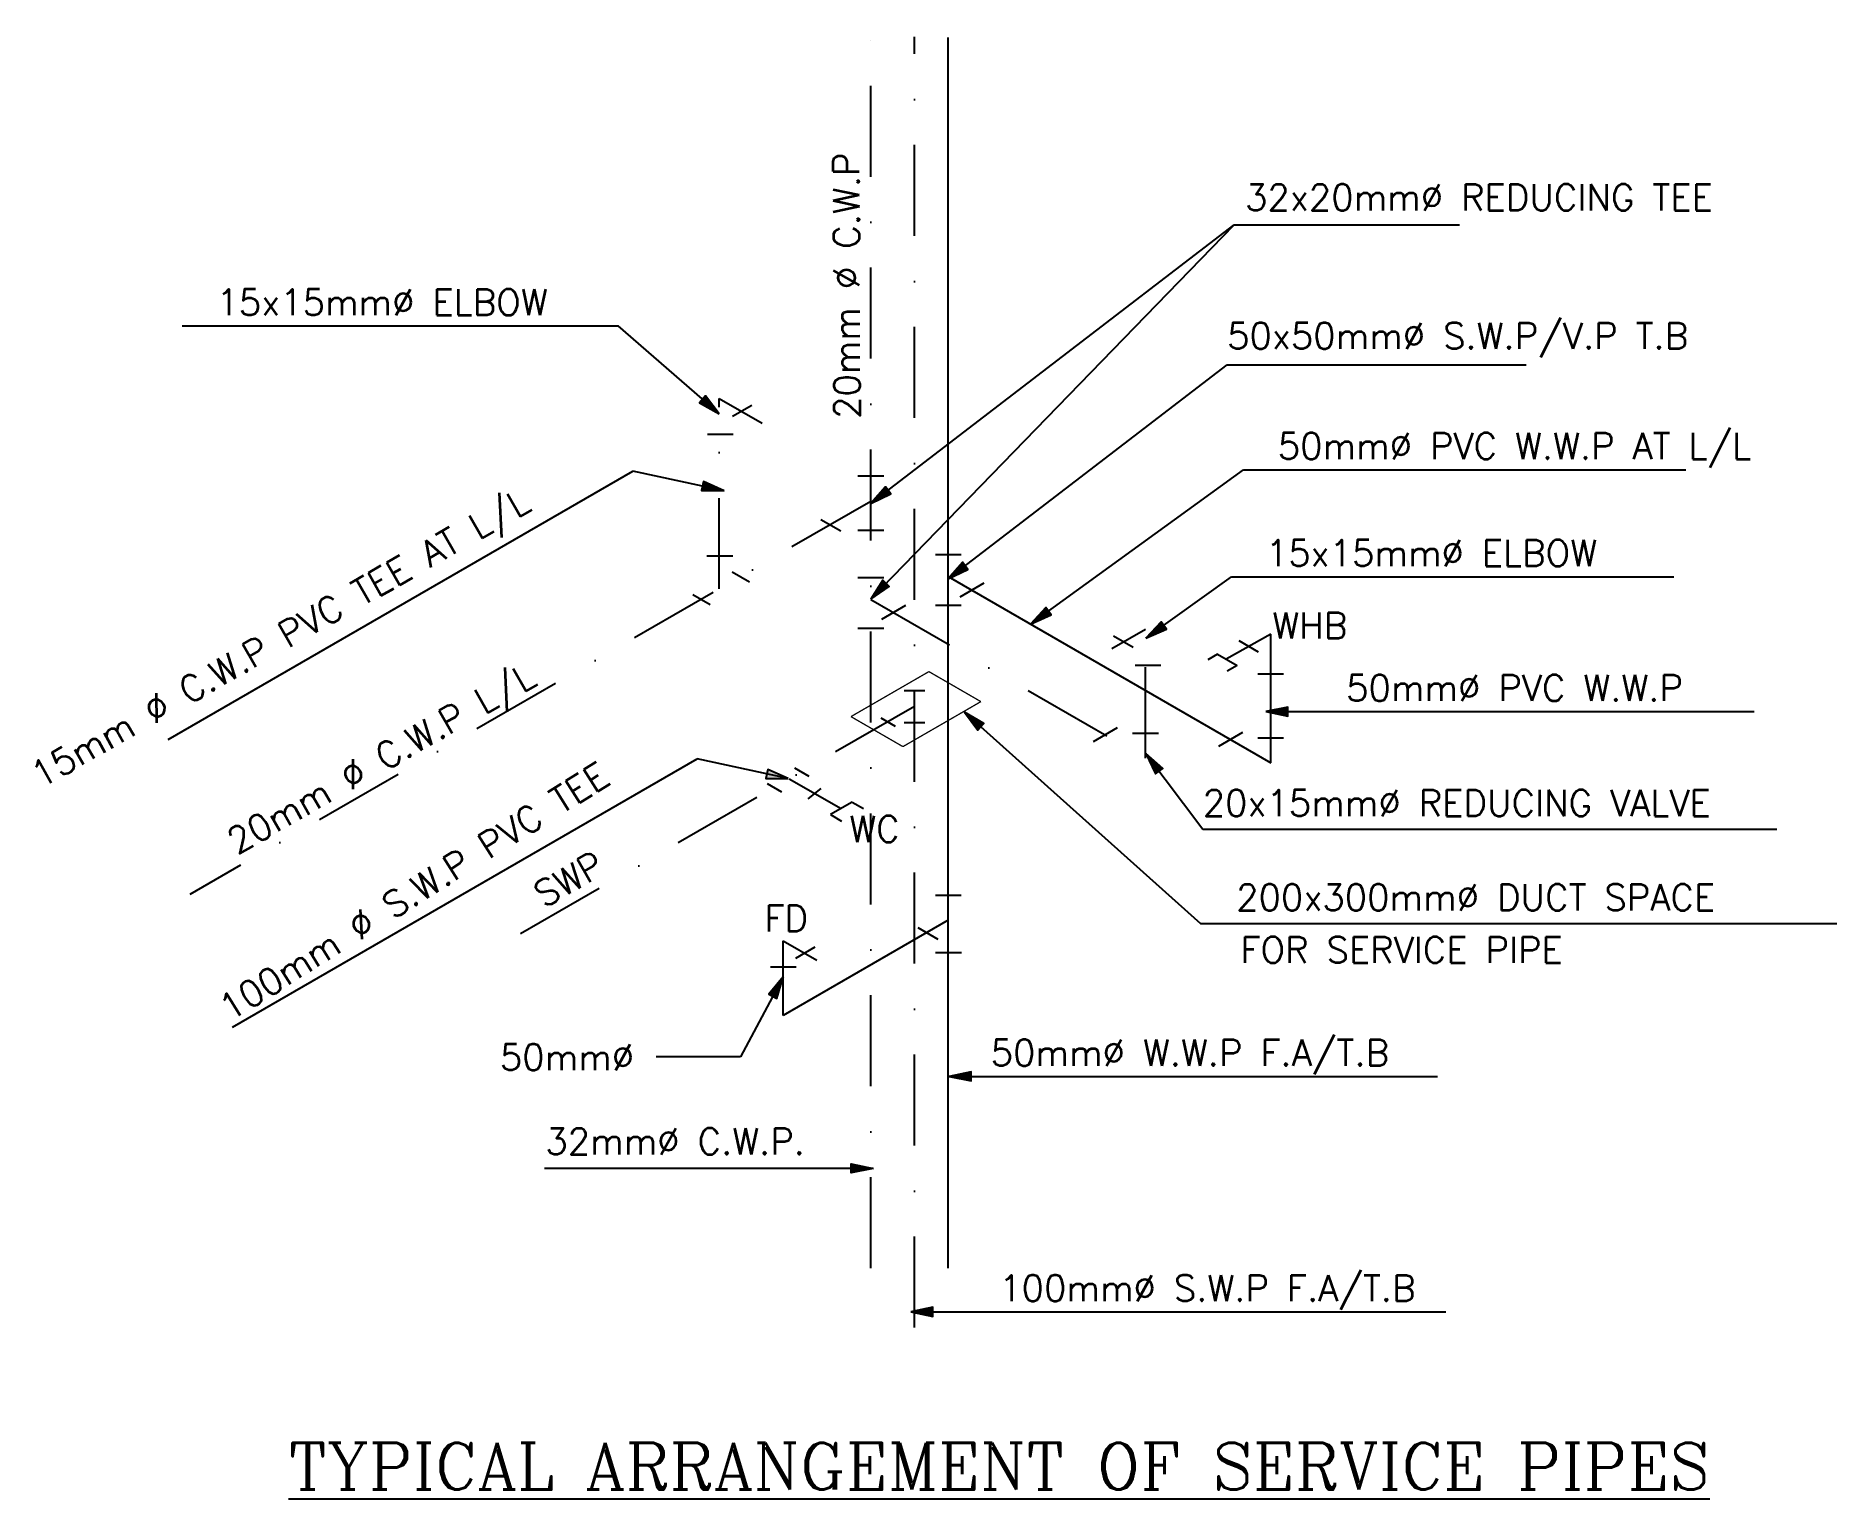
# Model space of a CAD drawing. Extents: x 3065113 to 6433189, y 628544 to 1322066.
# Drawn here: x 3065113 to 3072045, y 694581 to 700211 of the extents above; entities that cross this region are included whole.
import ezdxf

# ---------------------------------------------------------------- set-up
doc = ezdxf.new("R2010")
doc.units = 0
doc.header["$LTSCALE"] = 700
doc.header["$MEASUREMENT"] = 0
doc.linetypes.add('DASHDOT', pattern=[1, 0.5, -0.25, 0, -0.25])
for name, color, linetype in [('DR-TXT', 7, 'CONTINUOUS'), ('DRAINGE', 6, 'CONTINUOUS'), ('W-SUPPLY', 4, 'DASHDOT'), ('WALLS', 7, 'CONTINUOUS'), ('WAT-TXT', 8, 'CONTINUOUS')]:
    doc.layers.add(name, color=color, linetype=linetype)
doc.styles.add('ROMANC', font='ROMANC', dxfattribs={"height": 0.2})
doc.styles.get("Standard").update_dxf_attribs({"font": 'romans.shx'})

msp = doc.modelspace()

# ---------------------------------------------------------------- texts
at = {"layer": 'DR-TXT', "color": 7}
for s, rotation, p in [('20mm %%c C.W.P ', 90.22269, (3068285.5, 698737.8)), ('15mm %%c C.W.P PVC TEE AT L/L', 29.581, (3065131.1, 697313.4)), ('20mm %%c C.W.P L/L', 29.581, (3065887, 697058.2)), ('100mm %%c S.W.P PVC TEE', 32.06593, (3065859.4, 696415.9)), ('SWP', 29.66377, (3067067.4, 696853.2))]:
    msp.add_text(s, height=100.5, rotation=rotation, dxfattribs=at).set_placement(p)
for s, p in [('32x20mm%%C REDUCING TEE', (3069766.7, 699540)), ('15x15mm%%C ELBOW', (3065807.7, 699136)), ('50x50mm%%C S.W.P/V.P T.B', (3069697.7, 699007)), ('50mm%%c PVC W.W.P AT L/L', (3069892.7, 698583)), ('15x15mm%%C ELBOW', (3069846.7, 698171)), ('WHB', (3069871.7, 697892)), ('50mm%%c PVC W.W.P ', (3070155.7, 697652)), ('20x15mm%%C REDUCING VALVE', (3069603.7, 697209)), ('WC', (3068243.7, 697109)), ('200x300mm%%C DUCT SPACE ', (3069732.7, 696846)), ('FD', (3067916.7, 696765)), ('FOR SERVICE PIPE', (3069748.7, 696644)), ('50mm%%c W.W.P F.A/T.B', (3068787.7, 696248)), ('50mm%%c', (3066898.7, 696231)), ('32mm%%c C.W.P.', (3067073.7, 695907)), ('100mm%%c S.W.P F.A/T.B', (3068820.7, 695342))]:
    msp.add_text(s, height=100.5, dxfattribs=at).set_placement(p)
at = {"layer": 'WAT-TXT', "color": 7, "style": 'ROMANC'}
msp.add_text('%%UTYPICAL ARRANGEMENT OF SERVICE PIPES', height=180, dxfattribs=at).set_placement((3066085.7, 694616.9))

# ---------------------------------------------------------------- linework, layer by layer
at = {"layer": 'DR-TXT', "color": 7}
for p, q in [((3068326, 698411.3), (3069725, 699484)), ((3068326, 698044.3), (3069725, 699484)), ((3069725, 699484), (3070592, 699484)), ((3065676, 699095), (3067354.2, 699095)), ((3067736, 698763), (3067354.2, 699095)), ((3068624, 698122.3), (3069698.3, 698946)), ((3069698.3, 698946), (3070849, 698946)), ((3065622.1, 697504), (3067411, 698536.8)), ((3067761.7, 698461), (3067411, 698536.8)), ((3068941.2, 697947.8), (3069761, 698542)), ((3069761, 698542), (3071463, 698542)), ((3069385, 697893), (3069715, 698130)), ((3069715, 698130), (3071417, 698130)), ((3068687, 697609), (3069595.8, 696795)), ((3069847, 697611), (3071726, 697611)), ((3065869.2, 696396.1), (3067658.1, 697428.9)), ((3068008.8, 697353.1), (3067658.1, 697428.9)), ((3069385, 697450), (3069604, 697158)), ((3069604, 697158), (3071813, 697158)), ((3069595.8, 696795), (3072045, 696795)), ((3067988.6, 696590.6), (3067825, 696282)), ((3067825, 696282), (3067500, 696282)), ((3068628, 696207), (3070507, 696207)), ((3068335, 695853), (3067071, 695853)), ((3068480, 695301), (3070540, 695301))]:
    msp.add_line(p, q, dxfattribs=at)
for points in [[(3067743, 698757), (3067690.4, 698825.7), (3067667.6, 698799.5)], [(3067761.7, 698461), (3067682.5, 698495.9), (3067675.2, 698461.9)], [(3068326, 698411.3), (3068403.9, 698449.1), (3068382.7, 698476.6)], [(3068622, 698120.3), (3068699.9, 698158.1), (3068678.7, 698185.6)], [(3068326, 698044.3), (3068397.6, 698093), (3068372.6, 698117.2)], [(3068941.2, 697947.8), (3069020, 697983.5), (3068999.6, 698011.6)], [(3069385, 697893), (3069464, 697928.4), (3069443.7, 697956.6)], [(3068687, 697609), (3068738.6, 697539.5), (3068761.7, 697565.4)], [(3069847, 697611), (3069931.8, 697593.6), (3069931.8, 697628.4)], [(3068008.8, 697353.1), (3067929.6, 697388), (3067922.2, 697354)], [(3069385, 697450), (3069422, 697371.7), (3069449.8, 697392.6)], [(3067988.6, 696590.6), (3067933.5, 696523.8), (3067964.2, 696507.5)], [(3068628, 696207), (3068712.8, 696189.6), (3068712.8, 696224.4)], [(3068335, 695853), (3068250.2, 695835.6), (3068250.2, 695870.4)], [(3068480, 695301), (3068564.8, 695283.6), (3068564.8, 695318.4)]]:
    msp.add_lwpolyline(points, close=True, dxfattribs=at)
for points in [[(3067743, 698757), (3067667.6, 698799.5), (3067690.4, 698825.7)], [(3067761.7, 698461), (3067675.2, 698461.9), (3067682.5, 698495.9)], [(3068326, 698411.3), (3068382.7, 698476.6), (3068403.9, 698449.1)], [(3068622, 698120.3), (3068678.7, 698185.6), (3068699.9, 698158.1)], [(3068326, 698044.3), (3068372.6, 698117.2), (3068397.6, 698093)], [(3068941.2, 697947.8), (3068999.6, 698011.6), (3069020, 697983.5)], [(3069385, 697893), (3069443.7, 697956.6), (3069464, 697928.4)], [(3068687, 697609), (3068761.7, 697565.4), (3068738.6, 697539.5)], [(3069847, 697611), (3069931.8, 697628.4), (3069931.8, 697593.6)], [(3068008.8, 697353.1), (3067922.2, 697354), (3067929.6, 697388)], [(3069385, 697450), (3069449.8, 697392.6), (3069422, 697371.7)], [(3067988.6, 696590.6), (3067964.2, 696507.5), (3067933.5, 696523.8)], [(3068628, 696207), (3068712.8, 696224.4), (3068712.8, 696189.6)], [(3068335, 695853), (3068250.2, 695870.4), (3068250.2, 695835.6)], [(3068480, 695301), (3068564.8, 695318.4), (3068564.8, 695283.6)]]:
    msp.add_solid(points, dxfattribs=at)
at = {"layer": 'DRAINGE'}
for p, q in [((3068624, 695469), (3068624, 700205.6)), ((3068574.8, 698216), (3068674.2, 698216)), ((3068624, 698130.9), (3069865.6, 697414.1)), ((3068761.8, 698105.1), (3068668.7, 698051.4)), ((3068574.8, 698020), (3068674.2, 698020)), ((3069865.6, 697909), (3069694.7, 697812.8)), ((3069743, 697884.5), (3069817.7, 697841.3)), ((3069865.6, 697414.1), (3069865.6, 697909)), ((3069661.2, 697832.1), (3069623.3, 697810.2)), ((3069661.2, 697832.1), (3069735.9, 697789)), ((3069735.9, 697789), (3069698, 697767.1)), ((3069815.9, 697756.5), (3069915.3, 697756.5)), ((3069757.1, 697530.5), (3069664, 697476.8)), ((3069815.9, 697510.5), (3069915.3, 697510.5)), ((3068574.8, 696904), (3068674.2, 696904)), ((3068624, 696807.9), (3067988.6, 696441)), ((3068506.8, 696779.5), (3068584.6, 696734.6)), ((3067988.6, 696441), (3067988.6, 696728.9)), ((3067988.6, 696728.9), (3068118.2, 696654.1)), ((3068111.1, 696704.4), (3068036.4, 696661.3)), ((3067939.8, 696629), (3068039.2, 696629)), ((3068575.8, 696684), (3068675.2, 696684))]:
    msp.add_line(p, q, dxfattribs=at)
at = {"layer": 'W-SUPPLY'}
for p, q in [((3068326, 695469), (3068326, 700210.9)), ((3067743, 698083), (3067743, 698816)), ((3067743, 698816), (3067908, 698720.8)), ((3067869, 698789.5), (3067794.3, 698746.4)), ((3067697.6, 698679.1), (3067797, 698679.1)), ((3068276.8, 698517.7), (3068376.2, 698517.7)), ((3068326, 698419.6), (3065705.4, 696906.6)), ((3068134.2, 698350.9), (3068211.3, 698306.3)), ((3068276.8, 698308.7), (3068376.2, 698308.7)), ((3067695.8, 698210.7), (3067795.2, 698210.7)), ((3067792.7, 698148.7), (3067858.9, 698110.5)), ((3068276.8, 698127.6), (3068376.2, 698127.6)), ((3067641.6, 698061.4), (3067707.7, 698023.2)), ((3068326, 698042.6), (3069383.4, 697432)), ((3068460.3, 698018.8), (3068367.2, 697965)), ((3068276.8, 697931.6), (3068376.2, 697931.6)), ((3069383.4, 697926.9), (3069253.8, 697852.1)), ((3069260.9, 697902.4), (3069335.6, 697859.3)), ((3069383.4, 697432), (3069383.4, 697926.9)), ((3069343.7, 697789.4), (3069443.1, 697789.4)), ((3069274.9, 697548.5), (3069181.8, 697494.7)), ((3069333.7, 697528.4), (3069433.1, 697528.4))]:
    msp.add_line(p, q, dxfattribs=at)
at = {"layer": 'W-SUPPLY', "color": 3}
for p, q in [((3068494, 695241), (3068494, 700207.9)), ((3068455, 697691.6), (3068534.6, 697691.6)), ((3068494, 697630.6), (3066964.2, 696747.3)), ((3068364.5, 697586.6), (3068419.6, 697554.8)), ((3068455, 697569.6), (3068534.6, 697569.6)), ((3068032.3, 697394.8), (3068087.4, 697363)), ((3067927.7, 697334.4), (3067982.8, 697302.6)), ((3068012.6, 697352.7), (3068211.7, 697237.8)), ((3068085.2, 697275.9), (3068135.2, 697314.7)), ((3068255, 697262.7), (3068171.2, 697214.4)), ((3068255, 697262.7), (3068297.9, 697238)), ((3068171.2, 697214.4), (3068214.2, 697189.6))]:
    msp.add_line(p, q, dxfattribs=at)
at = {"layer": 'WALLS', "color": 5, "const_width": 5}
for points in [[(3068550, 697764.9), (3068250, 697591.7)], [(3068550, 697764.9), (3068750, 697649.4)], [(3068250, 697591.7), (3068450, 697476.2)], [(3068750, 697649.4), (3068450, 697476.2)]]:
    msp.add_lwpolyline(points, dxfattribs=at)

msp.set_redraw_order([(e.dxf.handle, doc.entitydb.next_handle()) for e in msp.query("TEXT MTEXT ATTDEF DIMENSION ARC_DIMENSION")])  # texts and dimensions are drawn at this point

doc.saveas('drawing.dxf')
